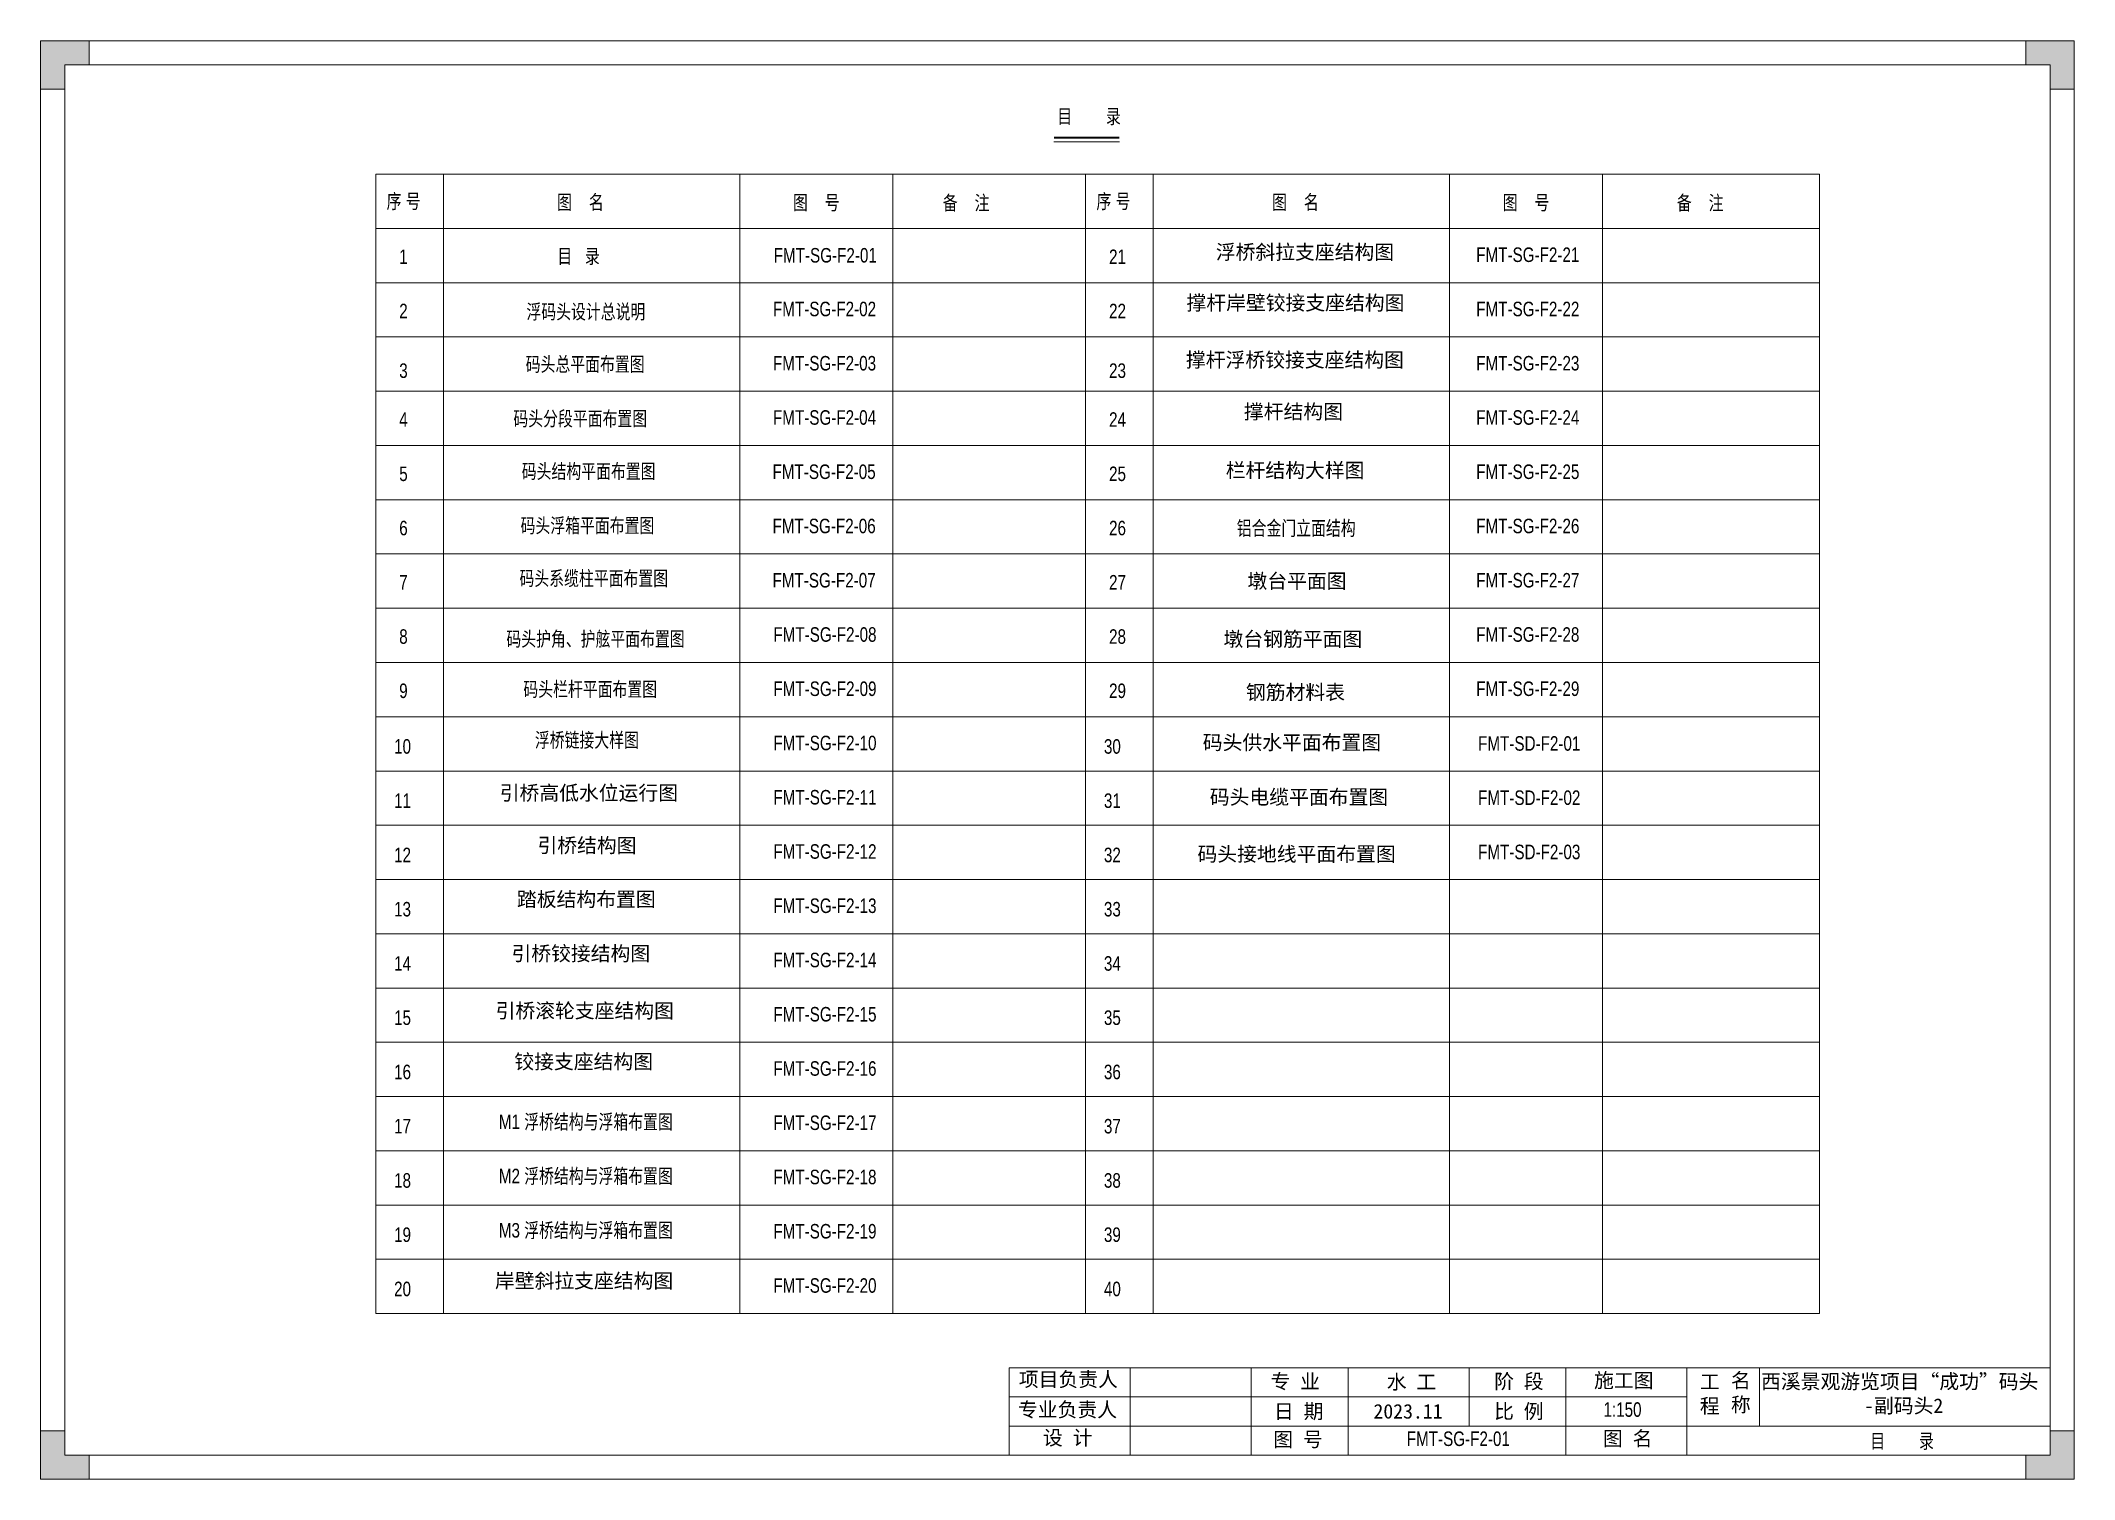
# Model space of a CAD drawing. Header units: millimetres. Extents: x 136606 to 1231039, y 82794 to 127364.
# Drawn here: x 203251 to 266251, y 82794 to 127345 of the extents above; entities that cross this region are included whole.
import ezdxf
from ezdxf.enums import TextEntityAlignment as Align

# ---------------------------------------------------------------- set-up
doc = ezdxf.new("R2010")
doc.units = ezdxf.units.MM
doc.layers.add('图框', color=7, linetype='Continuous', lineweight=13)
doc.layers.add('文本', color=3, linetype='Continuous', lineweight=13)
doc.styles.add('Arial', font='arial.ttf')
doc.styles.get("Standard").update_dxf_attribs({"font": 'arial.ttf'})

msp = doc.modelspace()

# ---------------------------------------------------------------- texts
at = {"layer": '文本', "style": 'Arial', "width": 0.75}
for s, p in [('目        录', (234743.291, 124775.2694)), ('序 号', (213969.1345, 122145.3455)), ('图    名', (219250.2892, 122115.2747)), ('图    号', (226555.7321, 122105.9387)), ('备    注', (231198.3906, 122095.9357)), ('序 号', (235958.7045, 122145.3455)), ('图    名', (241400.4963, 122115.2747)), ('图    号', (248545.3022, 122105.9387)), ('备    注', (253937.9607, 122095.9357)), ('1', (214358.6794, 120427.9787)), ('目   录', (219258.3207, 120446.2946)), ('21', (236348.2495, 120427.9787)), ('2', (214358.6794, 118747.9787)), ('22', (236348.2495, 118747.9787)), ('3', (214358.6794, 116901.6054)), ('23', (236348.2495, 116901.6054)), ('4', (214358.6794, 115387.9787)), ('24', (236348.2495, 115387.9787)), ('5', (214358.6794, 113707.9787)), ('25', (236348.2495, 113707.9787)), ('6', (214358.6794, 112027.9787)), ('26', (236348.2495, 112027.9787)), ('铝合金门立面结构', (240305.495, 112022.9322)), ('7', (214358.6794, 110347.9787)), ('27', (236348.2495, 110347.9787)), ('8', (214358.6794, 108667.9787)), ('28', (236348.2495, 108667.9787)), ('9', (214358.6794, 106987.9787)), ('29', (236348.2495, 106987.9787)), ('10', (214199.6253, 105264.633)), ('30', (236189.1954, 105264.633)), ('11', (214199.6253, 103584.633)), ('31', (236189.1954, 103584.633)), ('12', (214199.6253, 101904.633)), ('32', (236189.1954, 101904.633)), ('13', (214199.6253, 100224.633)), ('33', (236189.1954, 100224.633)), ('14', (214199.6253, 98544.633)), ('34', (236189.1954, 98544.633)), ('15', (214199.6253, 96864.633)), ('35', (236189.1954, 96864.633)), ('16', (214199.6253, 95184.633)), ('36', (236189.1954, 95184.633)), ('17', (214199.6253, 93504.633)), ('37', (236189.1954, 93504.633)), ('18', (214199.6253, 91824.633)), ('38', (236189.1954, 91824.633)), ('19', (214199.6253, 90144.633)), ('39', (236189.1954, 90144.633)), ('20', (214199.6253, 88464.633)), ('40', (236189.1954, 88464.633)), ('目        录', (259931.9128, 83755.8754))]:
    msp.add_text(s, height=450, dxfattribs=at).set_placement(p)
for s, p in [('FMT-SG-F2-01', (225959.5049, 120339.1608)), ('FMT-SG-F2-21', (247722.7387, 120356.3888)), ('FMT-SG-F2-02', (225936.689, 118676.3888)), ('FMT-SG-F2-22', (247722.7387, 118676.3888)), ('FMT-SG-F2-03', (225936.689, 116996.3888)), ('FMT-SG-F2-23', (247722.7387, 116996.3888)), ('FMT-SG-F2-04', (225936.689, 115316.3888)), ('FMT-SG-F2-24', (247722.7387, 115316.3888)), ('FMT-SG-F2-05', (225922.8943, 113636.3888)), ('FMT-SG-F2-25', (247722.7387, 113636.3888)), ('FMT-SG-F2-06', (225922.8943, 111956.3888)), ('FMT-SG-F2-26', (247722.7387, 111956.3888)), ('FMT-SG-F2-07', (225922.8943, 110276.3888)), ('FMT-SG-F2-27', (247722.7387, 110276.3888)), ('FMT-SG-F2-08', (225949.4506, 108596.3888)), ('FMT-SG-F2-28', (247722.7387, 108596.3888)), ('FMT-SG-F2-09', (225949.4506, 106916.3888)), ('FMT-SG-F2-29', (247722.7387, 106916.3888)), ('FMT-SG-F2-10', (225949.4506, 105236.3888)), ('FMT-SD-F2-01', (247780.0529, 105222.0446)), ('FMT-SG-F2-11', (225949.4506, 103556.3888)), ('FMT-SD-F2-02', (247780.0529, 103542.0446)), ('FMT-SG-F2-12', (225949.4506, 101876.3888)), ('FMT-SD-F2-03', (247780.0529, 101862.0446)), ('FMT-SG-F2-13', (225949.4506, 100196.3888)), ('FMT-SG-F2-14', (225949.4506, 98516.3888)), ('FMT-SG-F2-15', (225949.4506, 96836.3888)), ('FMT-SG-F2-16', (225949.4506, 95156.3888)), ('FMT-SG-F2-17', (225949.4506, 93476.3888)), ('FMT-SG-F2-18', (225949.4506, 91796.3888)), ('FMT-SG-F2-19', (225949.4506, 90116.3888)), ('FMT-SG-F2-20', (225949.4506, 88436.3888)), ('1:150', (251664.1068, 84594.8864)), ('FMT-SG-F2-01', (245570.7257, 83690.8115))]:
    msp.add_text(s, height=450, dxfattribs=at).set_placement(p, align=Align.BOTTOM_LEFT)
for s, p in [('浮码头设计总说明', (218300.0325, 118952.343)), ('码头总平面布置图', (218276.9059, 117327.0293)), ('码头分段平面布置图', (217894.9891, 115640.6823)), ('码头结构平面布置图', (218155.107, 114010.0433)), ('码头浮箱平面布置图', (218117.9655, 112330.0433)), ('码头系缆柱平面布置图', (218084.3654, 110695.7207)), ('码头护角、护舷平面布置图', (217678.0968, 108817.7567)), ('码头栏杆平面布置图', (218204.0828, 107262.2097)), ('浮桥链接大样图 ', (218561.7157, 105687.0761)), ('M1 浮桥结构与浮箱布置图', (217444.8756, 93865.3129)), ('M2 浮桥结构与浮箱布置图', (217444.8756, 92185.3129)), ('M3 浮桥结构与浮箱布置图', (217444.8756, 90505.3129))]:
    msp.add_text(s, height=450, dxfattribs=at).set_placement(p, align=Align.MIDDLE_LEFT)
at = {"layer": '文本', "style": 'Arial'}
for s, p in [('码头供水平面布置图', (239250.6682, 105614.0761)), ('码头电缆平面布置图', (239469.4211, 103923.1717)), ('码头接地线平面布置图', (239089.1813, 102157.9344))]:
    msp.add_text(s, height=450, dxfattribs=at).set_placement(p, align=Align.MIDDLE_LEFT)
at = {"layer": '文本', "char_height": 450, "attachment_point": 1, "style": 'Arial'}
for s, width, gutter_width, insert in [('浮桥斜拉支座结构图', 6069.442252, 5.2734, (239655.0142, 121024.2811)), ('撑杆岸壁铰接支座结构图', 7529.009006, 5.2734, (238747.0352, 119452.2041)), ('撑杆浮桥铰接支座结构图', 7795.259173, 5.2734, (238730.5001, 117686.6379)), ('撑杆结构图', 3596.774098, 5.2734, (240526.1155, 116081.6182)), ('{\\fSimSun|b0|i0|c134|p2;引桥高低水位运行图}', 8047.862478, 9.375, (217471.1818, 104275.148)), ('{\\fSimSun|b0|i0|c134|p2;引桥结构图}', 3086.466431, 9.375, (218641.1182, 102651.3804)), ('踏板结构布置图', 4407.763911, 18.75, (218005.8646, 100982.3001)), ('引桥铰接结构图', 6188.206604, 18.75, (217836.0402, 99302.9107)), ('{\\fSimSun|b0|i0|c134|p2;引桥滚轮支座结构图}', 6602.001324, 18.75, (217343.713, 97530.834)), ('{\\fSimSun|b0|i0|c134|p2;铰接支座结构图}', 6188.206604, 18.75, (217925.8761, 95955.8151)), ('岸壁斜拉支座结构图', 5849.622624, 5.2734, (217323.444, 89166.8971))]:
    msp.add_mtext_dynamic_manual_height_columns(s, width=width, gutter_width=gutter_width, heights=[0], dxfattribs=dict(at, insert=insert))
at = {"layer": '文本', "insert": (239963.0264, 114264.6653), "char_height": 450, "width": 5100.823062, "attachment_point": 1, "style": 'Arial'}
msp.add_mtext('{\\fSimSun|b0|i0|c134|p2;栏杆结构大样图}', dxfattribs=at)
at = {"layer": '文本', "char_height": 450, "attachment_point": 5, "line_spacing_factor": 2, "style": 'Arial'}
for s, insert in [('{\\fSimSun|b0|i0|c134|p2;墩台平面图}', (242171.2136, 110587.2363)), ('{\\fSimSun|b0|i0|c134|p2;墩台钢筋平面图}', (242042.6628, 108789.4511))]:
    msp.add_mtext(s, dxfattribs=dict(at, insert=insert))
at = {"layer": '文本', "insert": (241969.7387, 107142.4667), "char_height": 450, "attachment_point": 5, "style": 'Arial'}
msp.add_mtext('{\\fSimSun|b0|i0|c134|p2; 钢筋材料表 }', dxfattribs=at)

# ---------------------------------------------------------------- blocks, each defined once
blk = doc.blocks.new('GW-TK')
at = {"layer": '图框', "linetype": 'Continuous', "lineweight": 0}
h = blk.add_hatch(color=256, dxfattribs=at)
h.dxf.hatch_style = 1
h.paths.add_polyline_path([(927183.55, 464715.01), (927183.55, 464705.01), (927188.55, 464705.01), (927188.55, 464710.01), (927193.56, 464710.01), (927193.56, 464715.01)])
h = blk.add_hatch(color=256, dxfattribs=at)
h.dxf.hatch_style = 1
h.paths.add_polyline_path([(927593.55, 464715.01), (927593.55, 464710.01), (927598.55, 464710.01), (927598.55, 464705.01), (927603.55, 464705.01), (927603.55, 464715.01)])
h = blk.add_hatch(color=256, dxfattribs=at)
h.dxf.hatch_style = 1
h.paths.add_polyline_path([(927193.56, 464418.01), (927193.56, 464423.01), (927188.55, 464423.01), (927188.55, 464428.01), (927183.55, 464428.01), (927183.55, 464418.01)])
h = blk.add_hatch(color=256, dxfattribs=at)
h.dxf.hatch_style = 1
h.paths.add_polyline_path([(927603.55, 464418.01), (927603.55, 464428.01), (927598.55, 464428.01), (927598.55, 464423.01), (927593.55, 464423.01), (927593.55, 464418.01)])
at = {"layer": '图框', "linetype": 'Continuous'}
for p, q in [((927383.55, 464441.02), (927383.55, 464423.01)), ((927408.55, 464441.02), (927408.55, 464423.01)), ((927433.55, 464441.02), (927433.55, 464423.01)), ((927453.55, 464441.02), (927453.55, 464423.01)), ((927478.55, 464441.02), (927478.55, 464429.01)), ((927498.55, 464441.02), (927498.55, 464423.01)), ((927523.55, 464441.02), (927523.55, 464423.01)), ((927538.55, 464441.02), (927538.55, 464429.01)), ((927383.55, 464435.01), (927523.55, 464435.01)), ((927451.56, 464429.01), (927383.55, 464429.01)), ((927383.55, 464429.01), (927598.55, 464429.01))]:
    blk.add_line(p, q, dxfattribs=at)
at = {"layer": '图框', "linetype": 'Continuous', "lineweight": 0}
for points in [[(927188.55, 464705.01), (927188.55, 464710.01), (927193.56, 464710.01), (927193.56, 464715.01), (927183.55, 464715.01), (927183.55, 464705.01)], [(927598.55, 464705.01), (927598.55, 464710.01), (927593.55, 464710.01), (927593.55, 464715.01), (927603.55, 464715.01), (927603.55, 464705.01)], [(927188.55, 464428.01), (927188.55, 464423.01), (927193.56, 464423.01), (927193.56, 464418.01), (927183.55, 464418.01), (927183.55, 464428.01)], [(927598.55, 464428.01), (927598.55, 464423.01), (927593.55, 464423.01), (927593.55, 464418.01), (927603.55, 464418.01), (927603.55, 464428.01)]]:
    blk.add_lwpolyline(points, close=True, dxfattribs=at)
at = {"layer": '图框'}
for points in [[(927183.55, 464715.01), (927603.55, 464715.01), (927603.55, 464418.01), (927183.55, 464418.01)], [(927188.55, 464710.01), (927598.55, 464710.01), (927598.55, 464423.01), (927188.55, 464423.01)]]:
    blk.add_lwpolyline(points, close=True, dxfattribs=at)
at = {"layer": '图框', "linetype": 'Continuous'}
blk.add_lwpolyline([(927383.55, 464441.02), (927598.55, 464441.02)], dxfattribs=at)
at = {"layer": '图框', "linetype": 'Continuous', "char_height": 3, "attachment_point": 1}
for s, width, heights, insert in [('{\\fSimSun|b0|i0|c134|p2;项目负责人}', 26.0225, [0], (927385.56, 464440.15)), ('{\\fSimSun|b0|i0|c134|p2;专 业}', 12.8345, [0], (927437.53, 464439.73)), ('{\\fSimSun|b0|i0|c134|p2;阶 段}', 17.4775, [0], (927483.73, 464439.73)), ('{\\fSimSun|b0|i0|c134|p2;工 程}', 5.2119, [0], (927526.21, 464439.66)), ('{\\fSimSun|b0|i0|c134|p2;名 称}', 5.2119, [0], (927532.62, 464439.93)), ('{\\fSimSun|b0|i0|c134|p2;专业负责人}', 24.6361, [2.04], (927385.39, 464433.9)), ('{\\fSimSun|b0|i0|c134|p2;日 期}', 11.224, [0], (927438.25, 464433.55)), ('{\\fSimSun|b0|i0|c134|p2;比 例}', 10.9146, [0], (927483.71, 464433.55)), ('{\\fSimSun|b0|i0|c134|p2;设 计}', 16.2353, [0], (927390.55, 464428.09)), ('{\\fSimSun|b0|i0|c134|p2;图 号}', 23.6261, [0], (927438.11, 464427.75)), ('{\\fSimSun|b0|i0|c134|p2;图 名}', 12.066, [0], (927506.19, 464427.94))]:
    blk.add_mtext_dynamic_manual_height_columns(s, width=width, gutter_width=17.5, heights=heights, dxfattribs=dict(at, insert=insert))
at = {"layer": '图框', "color": 3, "linetype": 'Continuous', "char_height": 3, "attachment_point": 1}
for s, width, insert in [('{\\fSimSun|b0|i0|c134|p2;水 工}', 11.224, (927461.55, 464439.63)), ('\\pt9;{\\fSimSun|b0|i0|c134|p2;施工图}', 18.6303, (927504.36, 464439.94)), ('\\pi0.39911,t9.39911;{\\fSimSun|b0|i0|c134|p2;西溪景观游览项目“成功”码头\\P\\pi21.67411,t30.67411;-副码头2}', 60.0149, (927538.45, 464439.71)), ('{\\fSimSun|b0|i0|c134|p2;2023.11}', 11.224, (927458.8, 464433.55))]:
    blk.add_mtext_dynamic_manual_height_columns(s, width=width, gutter_width=17.5, heights=[0], dxfattribs=dict(at, insert=insert))

# ---------------------------------------------------------------- linework, layer by layer
at = {"layer": '文本'}
msp.add_line((234638.9238, 124211.0829), (236670.6751, 124211.0829), dxfattribs=at)
at = {"layer": '文本', "color": 251}
for p, q in [((213629.6306, 123208.8156), (213629.6306, 87928.8156)), ((213629.6306, 123208.8156), (235619.2006, 123208.8156)), ((215729.1694, 123208.8156), (215729.1694, 87928.8156)), ((224909.1916, 123208.8156), (224909.1916, 87928.8156)), ((229649.2139, 123208.8156), (229649.2139, 87928.8156)), ((235619.2006, 123208.8156), (235619.2006, 87928.8156)), ((235619.2006, 123208.8156), (235619.2006, 87928.8156)), ((235619.2006, 123208.8156), (258358.7707, 123208.8156)), ((237718.7394, 123208.8156), (237718.7394, 87928.8156)), ((246898.7617, 123208.8156), (246898.7617, 87928.8156)), ((251638.7839, 123208.8156), (251638.7839, 87928.8156)), ((258358.7707, 123208.8156), (258358.7707, 87928.8156)), ((213629.6306, 121528.8156), (235619.2006, 121528.8156)), ((235619.2006, 121528.8156), (258358.7707, 121528.8156)), ((213629.6306, 119848.8156), (235619.2006, 119848.8156)), ((235619.2006, 119848.8156), (258358.7707, 119848.8156)), ((213629.6306, 118168.8156), (235619.2006, 118168.8156)), ((235619.2006, 118168.8156), (258358.7707, 118168.8156)), ((213629.6306, 116488.8156), (235619.2006, 116488.8156)), ((235619.2006, 116488.8156), (258358.7707, 116488.8156)), ((213629.6306, 114808.8156), (235619.2006, 114808.8156)), ((235619.2006, 114808.8156), (258358.7707, 114808.8156)), ((213629.6306, 113128.8156), (235619.2006, 113128.8156)), ((235619.2006, 113128.8156), (258358.7707, 113128.8156)), ((213629.6306, 111448.8156), (235619.2006, 111448.8156)), ((235619.2006, 111448.8156), (258358.7707, 111448.8156)), ((213629.6306, 109768.8156), (235619.2006, 109768.8156)), ((235619.2006, 109768.8156), (258358.7707, 109768.8156)), ((213629.6306, 108088.8156), (235619.2006, 108088.8156)), ((235619.2006, 108088.8156), (258358.7707, 108088.8156)), ((213629.6306, 106408.8156), (235619.2006, 106408.8156)), ((235619.2006, 106408.8156), (258358.7707, 106408.8156)), ((213629.6306, 104728.8156), (235619.2006, 104728.8156)), ((235619.2006, 104728.8156), (258358.7707, 104728.8156)), ((213629.6306, 103048.8156), (235619.2006, 103048.8156)), ((235619.2006, 103048.8156), (258358.7707, 103048.8156)), ((213629.6306, 101368.8156), (235619.2006, 101368.8156)), ((235619.2006, 101368.8156), (258358.7707, 101368.8156)), ((213629.6306, 99688.8156), (235619.2006, 99688.8156)), ((235619.2006, 99688.8156), (258358.7707, 99688.8156)), ((213629.6306, 98008.8156), (235619.2006, 98008.8156)), ((235619.2006, 98008.8156), (258358.7707, 98008.8156)), ((213629.6306, 96328.8156), (235619.2006, 96328.8156)), ((235619.2006, 96328.8156), (258358.7707, 96328.8156)), ((213629.6306, 94648.8156), (235619.2006, 94648.8156)), ((235619.2006, 94648.8156), (258358.7707, 94648.8156)), ((213629.6306, 92968.8156), (235619.2006, 92968.8156)), ((235619.2006, 92968.8156), (258358.7707, 92968.8156)), ((213629.6306, 91288.8156), (235619.2006, 91288.8156)), ((235619.2006, 91288.8156), (258358.7707, 91288.8156)), ((213629.6306, 89608.8156), (235619.2006, 89608.8156)), ((235619.2006, 89608.8156), (258358.7707, 89608.8156)), ((213629.6306, 87928.8156), (235619.2006, 87928.8156)), ((235619.2006, 87928.8156), (258358.7707, 87928.8156))]:
    msp.add_line(p, q, dxfattribs=at)
at = {"layer": '文本', "const_width": 66.1349, "flags": 128}
msp.add_lwpolyline([(234638.9238, 124343.3526), (236670.6751, 124343.3526)], dxfattribs=at)

# ---------------------------------------------------------------- block references
at = {"xscale": 150, "yscale": 150, "zscale": 150}
msp.add_blockref('GW-TK', (-138874281.3863, -69579907.2778), dxfattribs=at)

msp.set_redraw_order([(e.dxf.handle, doc.entitydb.next_handle()) for e in msp.query("TEXT MTEXT ATTDEF DIMENSION ARC_DIMENSION")])  # texts and dimensions are drawn at this point

doc.saveas('drawing.dxf')
